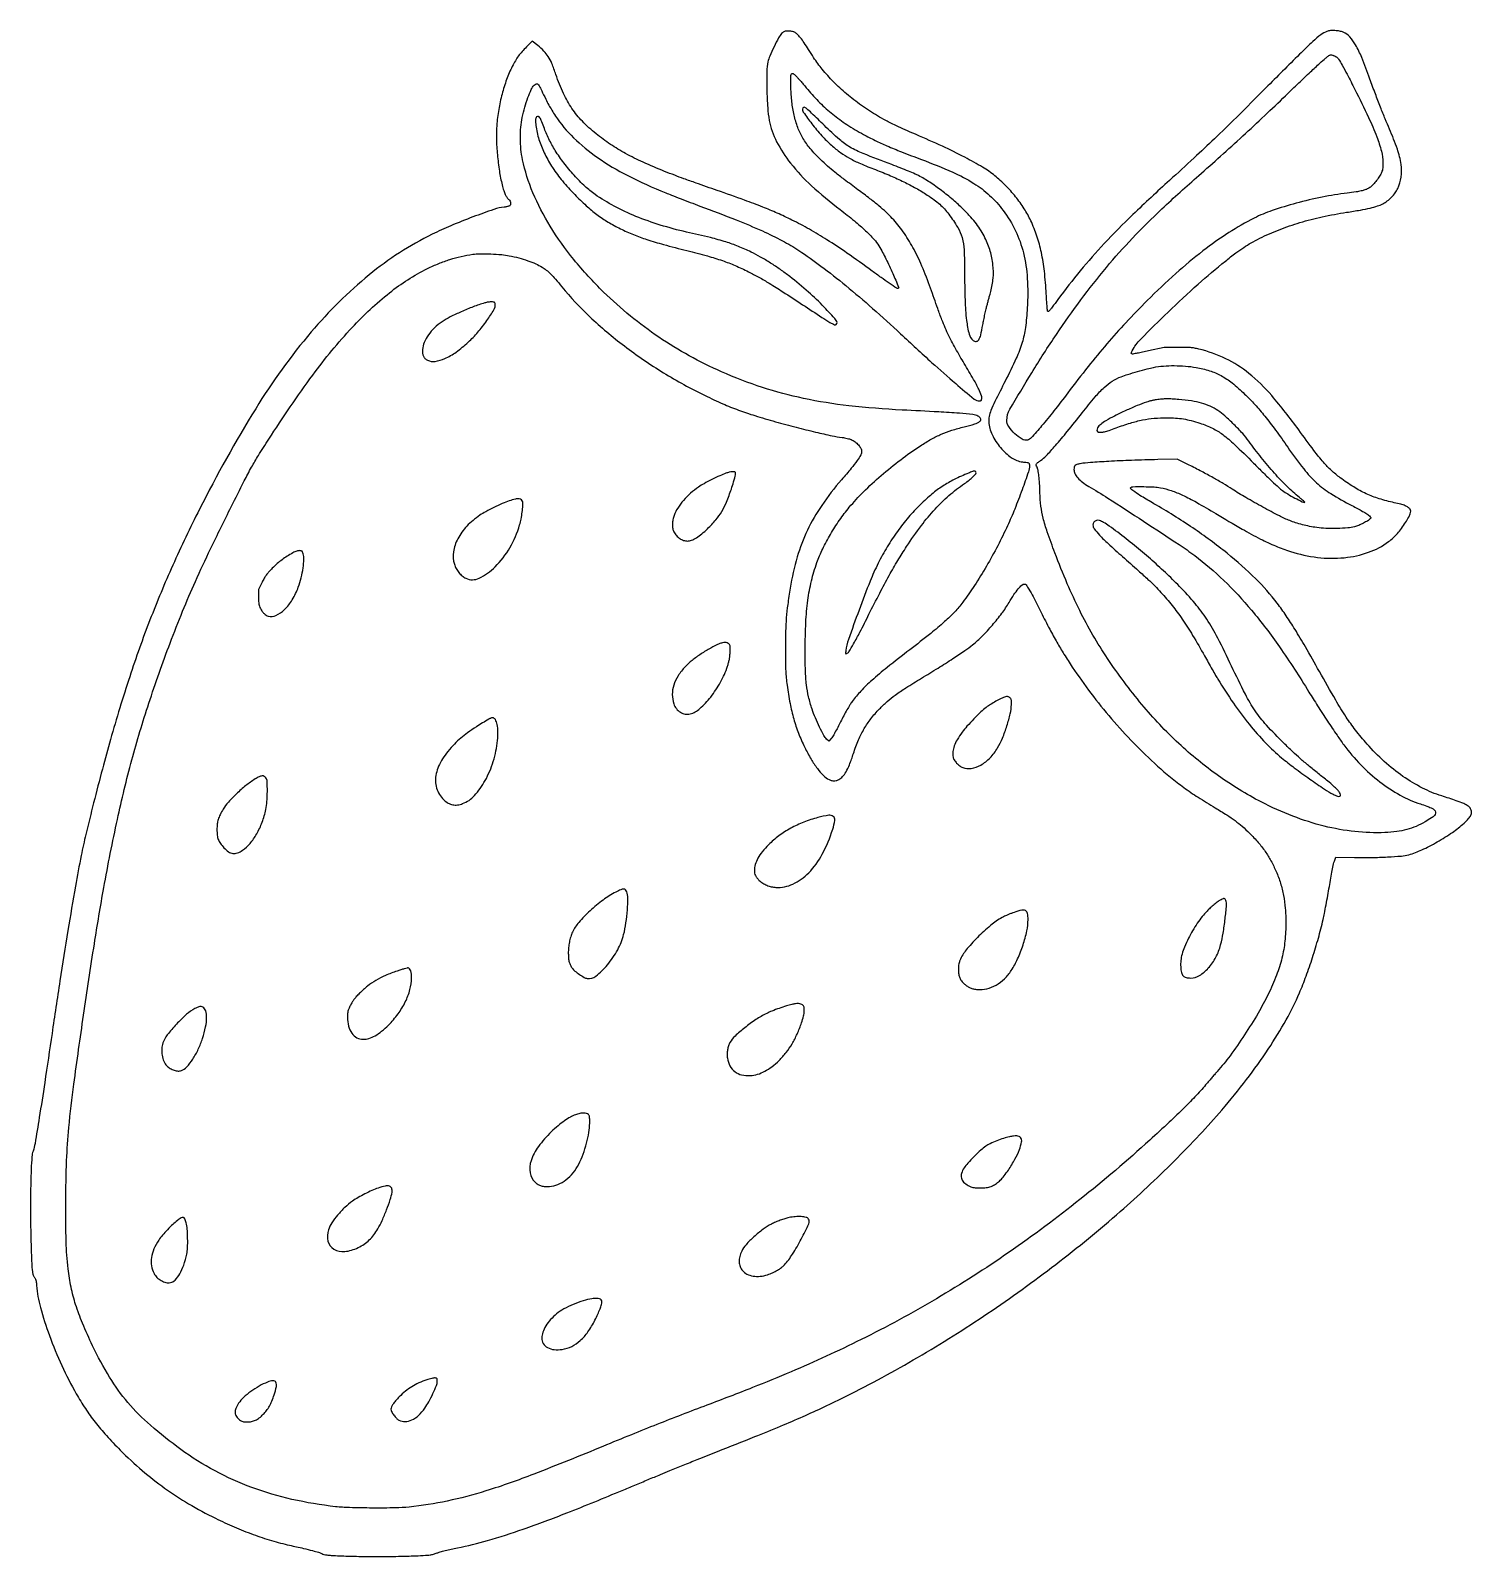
# Model space of a CAD drawing. Extents: x 0 to 1975, y 0 to 2092.
import ezdxf

# ---------------------------------------------------------------- set-up
doc = ezdxf.new("R2010")
doc.units = 0

msp = doc.modelspace()

# ---------------------------------------------------------------- linework, layer by layer
for points in [[(1776.69799, 2090.616804, 0.074308), (1768.347446, 2085.99977, 0.02349), (1757.424629, 2076.792449, 0.009174), (1739.043994, 2059.12199, 0.00079), (1693, 2013.056704, -0.00159), (1652.537383, 1972.704737, -0.00394), (1622.566586, 1943.469888, -0.004491), (1594.544243, 1917.042913, -0.002738), (1561, 1886.312457, 0.007139), (1510.725437, 1839.434559, 0.013247), (1471.515569, 1799.765479, 0.015346), (1438.639029, 1762.46143, 0.015223), (1408.020834, 1723.112812, -0.002058), (1400.165209, 1712.449484, -0.021152), (1396.718577, 1708.199044, -0.0832), (1394.881541, 1706.71005, -0.482412), (1393.884286, 1707.112812, -0.050109), (1393.561734, 1708.809483, -0.002082), (1393.045908, 1714.967514, -0.00359), (1392.516744, 1722.281202, -0.00254), (1392.023285, 1730.5, 0.013632), (1389.431501, 1761.977906, 0.024592), (1385.34512, 1787.528935, 0.028495), (1379.318889, 1809.757899, 0.029226), (1370.845079, 1830.964636, 0.032611), (1361.752597, 1847.459844, 0.026331), (1349.969301, 1863.908505, 0.025918), (1336.286857, 1879.318048, 0.028573), (1321.5, 1892.704713, 0.035541), (1304.879451, 1904.260781, 0.013714), (1280.343359, 1917.955578, 0.011948), (1249.719329, 1933.042794, 0.007749), (1213.64384, 1949.082494, -0.003846), (1201.668824, 1954.295198, -0.003637), (1189.550049, 1959.78764, -0.003614), (1178.892971, 1964.805155, -0.012704), (1172.14384, 1968.256126, -0.020081), (1149.61578, 1981.705861, -0.020225), (1128.294801, 1996.889402, -0.020899), (1109.003124, 2013.173705, -0.026009), (1092.569185, 2029.92174, -0.008668), (1085.099434, 2038.672441, -0.013933), (1079.075072, 2046.412505, -0.013055), (1073.225649, 2054.827948, -0.006526), (1066.247994, 2065.755898, 0.01083), (1060.318327, 2074.868674, 0.020967), (1055.124513, 2081.837923, 0.025678), (1050.61651, 2086.837669, 0.077273), (1046.919618, 2089.541567, 0.056433), (1045.447829, 2090.103132, 0.02047), (1043.258818, 2090.571585, 0.019994), (1040.799859, 2090.892826, 0.022484), (1038.417737, 2091, 0.01726), (1035.037646, 2090.883283, 0.076407), (1033.101659, 2090.447204, 0.08556), (1031.494711, 2089.473494, 0.024801), (1029.396146, 2087.45856, 0.065565), (1025.301579, 2081.785668, 0.010182), (1018.969781, 2069.439781, 0.011344), (1013.137853, 2056.751599, 0.045678), (1010.483036, 2048.655289, 0.05338), (1008.935249, 2035.69964, 0.009247), (1009.089659, 2010.988116, 0.010512), (1010.243608, 1985.790939, 0.030594), (1012.46625, 1968.515488, 0.072079), (1022.54367, 1939.383107, 0.048581), (1041.68014, 1909.790732, 0.039681), (1070.359173, 1879.032813, 0.022421), (1109.5, 1846.317998, -0.00912), (1129.038937, 1830.850582, -0.016242), (1144.453523, 1817.321925, -0.019413), (1155.914903, 1805.716717, -0.05315), (1162.733937, 1796.445128, -0.015981), (1172.339691, 1778.692741, -0.012506), (1181.651833, 1758.861705, -0.00505), (1189.727359, 1739.967152, -0.534866), (1188.414518, 1738, -0.150689), (1187.13544, 1738.394443, -0.000903), (1176.884847, 1745.408181, -0.003823), (1165.648603, 1753.25329, -0.002941), (1153.5, 1761.982212, 0.004886), (1118.702727, 1786.779801, 0.010616), (1091.40696, 1804.982754, 0.013119), (1067.484908, 1819.344516, 0.014279), (1043.5, 1832.0114, 0.00968), (1023.421579, 1841.414271, 0.010588), (1003.580778, 1849.743024, 0.00766), (978.684665, 1859.140903, 0.002381), (941, 1872.50805, -0.000549), (912.058183, 1882.654784, -0.002602), (895.517455, 1888.571104, -0.004071), (882.802822, 1893.311213, -0.003171), (869.057754, 1898.663487, -0.011325), (839.422432, 1911.204426, -0.019811), (815.57571, 1923.096298, -0.022383), (794.886604, 1935.694693, -0.021155), (775, 1950.31736, -0.031321), (756.300953, 1967.355397, -0.043504), (742.017831, 1984.936356, -0.041299), (730.478648, 2005.432517, -0.024704), (720.07976, 2031.406645, 0.013404), (714.389181, 2046.60698, 0.043825), (709.506345, 2056.157435, 0.054814), (703.665607, 2063.533769, 0.030975), (695.153665, 2071.145332), (687.625745, 2077.08102), (679.726183, 2069.29051, 0.016157), (673.58101, 2062.825467, 0.024849), (668.739538, 2056.814386, 0.024835), (664.516398, 2050.350098, 0.016114), (660.260334, 2042.5, 0.028559), (652.524182, 2024.577347, 0.023318), (646.275638, 2004.64274, 0.022447), (641.69298, 1983.375803, 0.021439), (638.950179, 1961.455535, 0.027909), (638.484431, 1943.409922, 0.015443), (639.826035, 1921.401428, 0.015352), (642.571685, 1899.094518, 0.023613), (646.442882, 1880.035339, 0.012493), (648.549265, 1872.500401, 0.0311), (650.562946, 1867.146621, 0.042058), (652.759755, 1863.182127, 0.057505), (655.402682, 1860.075686, -0.085182), (657.170317, 1857.749911, -0.096558), (657.963564, 1855.066344, -0.11829), (657.627566, 1852.692277, -0.182213), (656.25, 1851.173101, -0.053525), (655.251407, 1850.789425, -0.012343), (653.495472, 1850.368653, -0.012613), (651.43785, 1849.982984, -0.012023), (649.33033, 1849.694546, 0.054383), (634.967231, 1846.473175, 0.007665), (606.368756, 1836.207986, 0.009421), (575.959667, 1824.104864, 0.01502), (550.5, 1812.500312, 0.057588), (464.174737, 1756.832555, 0.045224), (384.813467, 1678.607261, 0.037621), (308.581263, 1573.394095, 0.021114), (231.524074, 1435.5, 0.01146), (194.95514, 1358.710116, 0.013225), (163.74789, 1283.87289, 0.012921), (135.953968, 1205.99212, 0.010054), (109.650719, 1120, 0.004344), (98.514145, 1079.452764, 0.002958), (86.521524, 1033.151409, 0.002867), (75.845568, 989.861735, 0.00933), (69.472603, 961.010332, 0.006676), (61.551395, 918.77309, 0.002386), (51.344989, 858.32283, 0.002268), (40.289539, 788.913733, 0.002048), (29.470825, 717, -0.00097), (19.484566, 649.633345, -0.002589), (12.019412, 601.632062, -0.001955), (6.188476, 566.258739, -0.040029), (3.541192, 555.772893, 0.062896), (1.970434, 548.090557, 0.007771), (0.934374, 530.991225, 0.007708), (0.256211, 508.055502, 0.003491), (0.040948, 478, 0.003589), (0.227641, 451.317374, 0.003707), (0.79746, 424.926285, 0.003338), (1.61046, 402.148439, 0.019808), (2.585823, 390.275075, 0.025746), (3.002024, 387.894083, 0.033787), (3.637406, 385.780946, 0.03791), (4.463576, 384.004968, 0.059121), (5.455539, 382.642475, -0.067848), (6.613495, 380.992453, -0.055752), (7.382511, 378.980236, -0.035023), (7.918065, 376.096772, -0.009227), (8.364284, 371.422243, 0.047827), (13.57445, 341.482568, 0.020874), (25.875716, 303.030026, 0.019963), (42.85466, 261.874352, 0.021137), (62.771556, 223, 0.017435), (75.164379, 202.814182, 0.01936), (88.531924, 184.254476, 0.018154), (104.044373, 165.807643, 0.012341), (122.947369, 145.926731, 0.018954), (153.114453, 117.93441, 0.022195), (183.817487, 93.822138, 0.022045), (216.720873, 72.392936, 0.018238), (253.5, 52.456846, 0.01347), (279.220763, 40.557638, 0.014326), (305.02733, 30.318379, 0.014833), (330.445729, 21.911804, 0.017418), (355, 15.513574, -0.0019), (374.183245, 11.145746, -0.006649), (386.499406, 8.119106, -0.008915), (394.797658, 5.803743, -0.047676), (399.148306, 4.039716, 0.05915), (402.14161, 2.905078, 0.030496), (406.086182, 2.174285, 0.016035), (412.238346, 1.618176, 0.00284), (423.800405, 1.011769, 0.007735), (446.6107, 0.298704, 0.003958), (475.244351, 0.073505, 0.003958), (504.098802, 0.303433, 0.007184), (527.683975, 1.017149, 0.002478), (541.334282, 1.694417, 0.019175), (547.696161, 2.286991, 0.036539), (552.22097, 3.224335, 0.025112), (557.183975, 4.910578, -0.026878), (561.315955, 6.298218, -0.006425), (568.323108, 8.142788, -0.00651), (576.525342, 10.07654, -0.006002), (585, 11.851939, 0.022352), (626.49665, 21.97181, 0.012951), (675.396517, 37.625088, 0.010209), (735.180599, 59.863595, 0.004901), (810.997303, 90.704537, -0.000348), (827.98696, 97.796618, -0.000275), (846.38369, 105.449181, -0.000278), (863.475157, 112.53666, -0.000689), (875.997303, 117.700987, -0.001252), (894.31382, 125.171941, -0.001049), (913.777698, 133.006597, -0.000589), (941.519785, 144.067903, -0.00011), (992.5, 164.312124, 0.003894), (1028.049817, 178.741417, 0.005929), (1058.672599, 191.877335, 0.00628), (1087.617444, 205.139317, 0.005257), (1118, 219.917452, 0.016758), (1215.768239, 272.91501, 0.015699), (1311.967396, 333.447749, 0.015558), (1405.055051, 400.48931, 0.015702), (1493.5, 472.99219, 0.008826), (1530.276118, 506.28474, 0.007912), (1567.240837, 542.070809, 0.008075), (1602.126882, 578.075119, 0.010713), (1632.612311, 612, 0.014449), (1666.606449, 653.889316, 0.016856), (1696.343383, 695.620312, 0.018203), (1720.852365, 735.68424, 0.027177), (1739.013391, 772.5, 0.013181), (1748.125808, 795.476624, 0.009967), (1756.953044, 821.140999, 0.009805), (1764.925645, 847.689877, 0.011246), (1771.467577, 873.349806, 0.007467), (1773.204164, 881.410173, 0.002577), (1775.479281, 893.106601, 0.00256), (1777.855031, 906.027312, 0.002968), (1779.98021, 918.349806, -0.003582), (1781.990506, 929.921345, -0.004543), (1784.020893, 940.578641, -0.0036), (1785.866996, 949.4778, -0.036811), (1786.926046, 953.088123), (1789.022566, 958.676245), (1814.299078, 958.205844, 0.008198), (1837.519967, 958.154486, 0.009294), (1859.77705, 958.884175, 0.008846), (1878.641924, 960.188902, 0.045929), (1888.905683, 962.04108, 0.041618), (1906.618168, 968.577359, 0.020631), (1927.902667, 979.603228, 0.020588), (1948.587539, 992.582771, 0.035029), (1964.564584, 1005.281952, 0.02239), (1970.837042, 1011.56683, 0.078812), (1973.968655, 1016.3224, 0.123875), (1974.735471, 1020.571497, 0.102683), (1973.494431, 1025.01077, 0.123522), (1970.288342, 1028.643837, 0.046268), (1964.313016, 1031.982117, 0.023438), (1953.980748, 1035.991326, 0.004037), (1934, 1042.506512, -0.041908), (1907.4594, 1053.443952, -0.033388), (1880.909408, 1069.409813, -0.0317), (1855.326559, 1089.742185, -0.028924), (1831.675861, 1113.74327, -0.014239), (1815.842681, 1132.859404, -0.020523), (1803.0446, 1150.702222, -0.014157), (1788.749248, 1173.86919, -0.003373), (1766.325805, 1213.232334, 0.002918), (1747.16758, 1246.934765, 0.007687), (1732.930001, 1270.788719, 0.010299), (1720.799502, 1289.544983, 0.012508), (1708.641505, 1306.586124, 0.037937), (1679.088427, 1340.244195, 0.023708), (1639.875741, 1375.125314, 0.021547), (1592.870963, 1409.868152, 0.017405), (1539.638947, 1443.139464, -0.003753), (1522.602739, 1453.151403, -0.018439), (1513.246412, 1459.22397, -0.028139), (1508.046514, 1463.333739, -0.432098), (1507.985051, 1465.384225, -0.196603), (1510.618963, 1466.48782, -0.003826), (1525.596705, 1466.500793, -0.009254), (1539.871138, 1466.13965, -0.037541), (1548.5, 1465.109262, -0.034142), (1563.357773, 1461.122511, -0.02683), (1578.819925, 1454.873872, -0.019113), (1597.810165, 1445.08544, -0.006593), (1624.5, 1429.542779, 0.004488), (1660.401423, 1408.432906, 0.013106), (1685.668327, 1394.748719, 0.018187), (1706.298556, 1385.192729, 0.021237), (1726.541519, 1377.689899, 0.048293), (1763.83258, 1369.508755, 0.054813), (1800.415885, 1369.145157, 0.059165), (1833.636463, 1376.496194, 0.077602), (1861.003701, 1391.123721, 0.024015), (1867.424133, 1396.463576, 0.025104), (1873.203675, 1402.319823, 0.023067), (1878.765784, 1409.163194, 0.01521), (1884.542248, 1417.5, 0.013683), (1888.789779, 1424.456693, 0.04949), (1890.912026, 1429.184973, 0.085461), (1891.450273, 1432.68744, 0.141436), (1890.575474, 1435.525156, 0.098861), (1888.00795, 1438.135541, 0.050859), (1883.956499, 1440.32244, 0.03402), (1877.942986, 1442.350817, 0.011555), (1868.964174, 1444.49292, -0.02333), (1848.377066, 1449.919707, -0.031909), (1830.493752, 1456.818707, -0.031163), (1813.316119, 1466.075891, -0.020803), (1794.845768, 1478.663234, -0.02685), (1782.779144, 1488.69311, -0.027507), (1771.959414, 1499.882021, -0.017212), (1758.915743, 1516.038212, -0.003903), (1737.958326, 1544.36436, 0.018939), (1701.04183, 1591.244704, 0.046521), (1669.677478, 1621.834667, 0.058615), (1638.028848, 1641.801725, 0.050512), (1601, 1655.100318, 0.016063), (1595.085729, 1656.371626, 0.024481), (1589.879629, 1657.055746, 0.016909), (1583.407666, 1657.365938, 0.003912), (1572.5, 1657.434145), (1553.5, 1657.40429), (1532.263095, 1652.590131, -0.003938), (1524.012599, 1650.788042, -0.00598), (1516.811134, 1649.364116, -0.00251), (1510.65328, 1648.254833, -0.135729), (1509.482709, 1648.368262, -0.11258), (1508.757423, 1648.854535, -0.214281), (1508.531808, 1649.505181, -0.085771), (1508.812607, 1650.562779, -0.010276), (1509.870748, 1652.746645, -0.077162), (1521.445593, 1668.764009, -0.006108), (1558.874871, 1705.702632, -0.009075), (1600.171624, 1744.05398, -0.013842), (1637.5, 1775.661719, -0.006209), (1651.874942, 1786.87595, -0.015808), (1662.651056, 1794.544287, -0.018852), (1672.708964, 1800.699218, -0.013077), (1684.5, 1806.917526, -0.021932), (1711.252388, 1818.71391, -0.020274), (1739.639146, 1828.465669, -0.019169), (1770.255976, 1836.349539, -0.015391), (1803.710326, 1842.537948, 0.005645), (1822.501552, 1845.63648, 0.014194), (1836.094442, 1848.435749, 0.019181), (1846.120502, 1851.208822, 0.045405), (1853.253043, 1854.215554, 0.042549), (1859.368588, 1858.176442, 0.033623), (1865.260198, 1863.41727, 0.034099), (1870.291528, 1869.289868, 0.049274), (1873.813971, 1875.142813, 0.079864), (1878.374429, 1890.772355, 0.065797), (1878.254585, 1908.161004, 0.04881), (1873.191623, 1929.229322, 0.020287), (1862.490209, 1956.5, -0.00616), (1856.521844, 1970.530413, -0.004201), (1850.068458, 1986.618529, -0.003746), (1843.100922, 2004.820458, -0.002679), (1835.568219, 2025.282641, 0.008669), (1824.346478, 2054.674976, 0.034003), (1815.906728, 2072.145298, 0.057399), (1808.009143, 2082.916253, 0.101874), (1799.089391, 2089.289466, 0.057571), (1794.046941, 2090.86218, 0.032038), (1787.650514, 2091.654648, 0.032074), (1781.356075, 2091.623696, 0.072044)], [(1789.604951, 2055.523191, -0.105944), (1792.627472, 2052.465762, -0.012789), (1797.547822, 2044.312583, -0.010168), (1804.398304, 2031.685013, -0.002604), (1814.956355, 2010.978297, -0.006193), (1833.647453, 1972.66996, -0.018978), (1844.991033, 1946.106353, -0.027899), (1851.346278, 1926.256769, -0.061525), (1853.425162, 1910.5, -0.01059), (1853.356976, 1905.212934, -0.039479), (1852.982107, 1901.909401, -0.045458), (1852.120677, 1898.944545, -0.017419), (1850.413519, 1895, -0.040977), (1847.087885, 1889.260981, -0.026963), (1842.399478, 1883.232686, -0.027011), (1837.372706, 1878.037655, -0.069136), (1833.09118, 1875.046516, -0.036791), (1828.686131, 1873.193455, -0.028815), (1823.683059, 1871.824787, -0.017403), (1816.580241, 1870.571776, -0.00399), (1804.5, 1868.969941, 0.018786), (1770.087733, 1863.366412, 0.016079), (1734.339145, 1854.953062, 0.016598), (1701.642414, 1844.964374, 0.034207), (1677, 1834.601721, 0.026774), (1642.214471, 1814.685227, 0.020859), (1606.627849, 1789.534587, 0.018756), (1569.596596, 1758.692895, 0.013384), (1530.43708, 1721.568234, 0.008245), (1501.089639, 1691.230678, 0.010439), (1475.033754, 1662.199699, 0.01006), (1449.458424, 1631.240086, 0.006815), (1421.523608, 1595, -0.005985), (1402.495431, 1570.229632, -0.009752), (1385.694894, 1549.728341, -0.005951), (1371.456718, 1533.426074, -0.149876), (1366.440576, 1530.395729, -0.199321), (1358.789321, 1531.533182, -0.054694), (1348.888828, 1539.064996, -0.054574), (1340.616429, 1548.843986, -0.149369), (1338, 1557.406875, -0.133274), (1342.108588, 1572.547152, -0.0052), (1372.089127, 1622.519937, -0.009984), (1405.961168, 1675.278934, -0.012695), (1439.395302, 1722.5, -0.013312), (1474.584963, 1767.090035, -0.015989), (1510.085577, 1807.023053, -0.01467), (1550.533563, 1847.259519, -0.008675), (1601, 1892.979158, 0.003246), (1630.937827, 1919.514937, 0.002987), (1661.374038, 1947.17753, 0.002997), (1691.360339, 1975.093812, 0.003338), (1719.946385, 2002.390725, -0.001599), (1738.316393, 2020.054863, -0.002518), (1754.211082, 2035.088868, -0.002667), (1767.074136, 2047.005112, -0.01195), (1774.807877, 2053.760452, -0.008189), (1778.521518, 2056.749411, -0.05901), (1780.484672, 2057.935374, -0.111796), (1782.114365, 2058.270631, -0.064971), (1784.098923, 2057.971629, -0.020892), (1785.475709, 2057.513731, -0.013893), (1787.014236, 2056.880163, -0.013998), (1788.475643, 2056.180669, -0.026413)], [(1050.635053, 2027.75, -0.007771), (1053.16057, 2024.972651, -0.002328), (1056.922359, 2020.664062, -0.002333), (1061.100259, 2015.787868, -0.002526), (1065.122454, 2011, 0.023034), (1081.781987, 1992.744288, 0.026426), (1099.337695, 1976.964237, 0.025725), (1118.875202, 1962.781759, 0.019859), (1141.5, 1949.319416, 0.011304), (1157.373211, 1941.167605, 0.011016), (1173.734373, 1933.668053, 0.008615), (1193.625465, 1925.479259, 0.00349), (1221, 1914.97724, -0.013422), (1263.788346, 1897.579258, -0.03609), (1292.831625, 1882.267288, -0.047562), (1314.427811, 1865.768491, -0.044734), (1333.010065, 1845.168794, -0.050252), (1349.823687, 1817.38019, -0.050495), (1360.723191, 1786.840407, -0.045538), (1366.019444, 1752.006012, -0.029631), (1366.044995, 1711.278223, -0.019203), (1363.442174, 1684.534412, -0.039529), (1358.970122, 1664.000329, -0.033605), (1350.83493, 1642.429247, -0.010478), (1335.815001, 1611.2386, 0.002089), (1321.767057, 1583.276402, 0.019049), (1316.168888, 1570.850367, 0.045285), (1313.735208, 1562.83223, 0.067735), (1313.23179, 1555.538834, 0.095632), (1317.895664, 1537.79514, 0.062773), (1329.386519, 1519.989471, 0.064539), (1344.40381, 1506.182896, 0.126089), (1359.5, 1500.437361, -0.006028), (1365.733947, 1499.654862, -0.091382), (1367.794991, 1498.973721, -0.215105), (1368.718103, 1497.748272, -0.055673), (1368.997697, 1495.230948, -0.082498), (1367.573222, 1486.688952, -0.004964), (1358.866079, 1462.057985, -0.008156), (1348.822062, 1435.854359, -0.011463), (1338.949709, 1412.842874, -0.013634), (1325.594438, 1385.576511, -0.011658), (1310.088044, 1357.59539, -0.011864), (1293.678013, 1331.014208, -0.016333), (1277.611042, 1308, -0.028697), (1266.527688, 1294.828327, -0.020794), (1252.790928, 1281.446101, -0.014585), (1233.729536, 1265.339516, -0.004895), (1205, 1242.921735, 0.005086), (1173.874817, 1218.615548, 0.014787), (1153.050905, 1200.97803, 0.020912), (1138.007312, 1186.269678, 0.029218), (1125.943217, 1171.842427, 0.022522), (1122.921225, 1167.357891, 0.007474), (1118.891225, 1160.526671, 0.007189), (1114.500286, 1152.558638, 0.006652), (1110.22234, 1144.26022, -0.005072), (1106.26839, 1136.530385, -0.006301), (1102.428328, 1129.426486, -0.005214), (1099.073387, 1123.547817, -0.046624), (1097.342182, 1121.134119), (1094.184364, 1117.5), (1090.989081, 1120.5, -0.080352), (1087.225764, 1125.383679, -0.011288), (1081.402147, 1136.746333, -0.013641), (1075.612291, 1149.581589, -0.018425), (1071.131148, 1161.5, -0.022933), (1066.280279, 1178.56642, -0.028759), (1063.439744, 1194.767012, -0.021912), (1062.024395, 1214.321989, -0.007322), (1061.628855, 1243, -0.011851), (1062.546394, 1280.360878, -0.021553), (1065.331907, 1310.767126, -0.025208), (1070.281377, 1337.235553, -0.027154), (1077.78128, 1362.408504, -0.02675), (1085.648697, 1381.155431, -0.019644), (1096.262146, 1401.048249, -0.019254), (1108.708862, 1420.557032, -0.02202), (1122.107108, 1438.165741, -0.024483), (1141.523445, 1459.284598, -0.016071), (1165.786496, 1481.71994, -0.015605), (1192.526984, 1503.473948, -0.017695), (1219.5, 1522.581466, -0.017561), (1234.390031, 1531.625462, -0.025988), (1248.084077, 1538.388858, -0.025751), (1262.500505, 1543.73794, -0.016813), (1279.602017, 1548.47428, 0.016315), (1294.084404, 1552.469722, 0.091735), (1301.15855, 1556.195608, 0.351258), (1301.990017, 1559.787517, 0.171068), (1298.438404, 1563.327982, 0.084408), (1291.486099, 1565.301237, 0.007374), (1273.155627, 1567.018144, 0.00607), (1244.627907, 1568.918181, 0.001263), (1194.5, 1571.519089, -0.015439), (1121.455093, 1577.389075, -0.024448), (1059.472105, 1587.388767, -0.026766), (1003.06855, 1602.535756, -0.024787), (947.104521, 1623.948999, -0.022012), (902.836437, 1645.82744, -0.022855), (861.232053, 1671.262957, -0.022862), (822.134785, 1700.381809, -0.022056), (785.368991, 1733.282241, -0.027565), (744.596203, 1777.792151, -0.034324), (712.105501, 1823.508885, -0.037352), (688.501689, 1869.454114, -0.048353), (674.357701, 1914.652639, -0.027587), (672.197536, 1928.803373, -0.021921), (671.386475, 1944.241571, -0.022245), (671.928222, 1959.354937, -0.032708), (673.857195, 1972.5, -0.0167), (677.388398, 1986.653905, -0.019397), (681.709681, 1999.840178, -0.019961), (686.23887, 2010.691951, -0.076902), (690.284624, 2016.75, -0.093413), (692.864367, 2018.679573, -0.278944), (694.971701, 2018.493347, -0.112513), (697.146792, 2015.985765, -0.012857), (700.523676, 2009.25, 0.004273), (706.037117, 1997.764524, 0.011098), (710.260383, 1989.618425, 0.013126), (714.403179, 1982.49463, 0.008601), (719.529645, 1974.5, 0.053273), (744.231749, 1944.803188, 0.040439), (776.928967, 1917.83468, 0.034635), (818.602293, 1892.877044, 0.02151), (870.505726, 1869.239584, 0.003427), (878.376663, 1866.118819, 0.001008), (890.495432, 1861.43778, 0.001012), (904.148922, 1856.227214, 0.001087), (917.5, 1851.196173, -0.004635), (967.129908, 1832.091127, -0.011511), (1002.987198, 1816.941212, -0.015461), (1030.437427, 1803.555833, -0.024383), (1053, 1790.233597, -0.016002), (1083.277179, 1768.88561, -0.010032), (1117.352249, 1742.099857, -0.009142), (1154.090827, 1710.869041, -0.007337), (1192.5, 1675.973806, 0.003492), (1235.339807, 1636.447656, 0.008297), (1267.886651, 1607.808902, 0.005009), (1293.343613, 1586.583444, 0.172939), (1300.589441, 1584, 0.069585), (1301.561002, 1584.135871, 0.078934), (1302.413188, 1584.532321, 0.082429), (1303.072334, 1585.155632, 0.085587), (1303.484395, 1585.950834, 0.16313), (1303.403422, 1590.986228, 0.02788), (1299.664087, 1599.949374, 0.018425), (1292.53483, 1613.385528, 0.004265), (1279.521783, 1635.432922, -0.004824), (1273.702925, 1645.316767, -0.003878), (1267.630082, 1656.055253, -0.00392), (1262.172674, 1666.066746, -0.009997), (1258.419304, 1673.432922, -0.010819), (1253.524501, 1684.116464, -0.010267), (1249.006172, 1695.188667, -0.006048), (1243.27796, 1710.649257, -0.00121), (1233.461478, 1738.372795, 0.016016), (1221.603357, 1768.953006, 0.024624), (1209.226559, 1794.497342, 0.028006), (1195.859341, 1815.988724, 0.034715), (1181.016329, 1834.275436, 0.01758), (1172.57504, 1842.700107, 0.013432), (1162.78491, 1851.328272, 0.01062), (1150.455098, 1861.183083, 0.004882), (1134, 1873.519011, -0.002848), (1115.097857, 1887.569694, -0.008593), (1102.435203, 1897.440052, -0.011662), (1092.456859, 1905.889401, -0.01102), (1082.689244, 1914.952032, -0.024605), (1068.6126, 1930.014457, -0.041562), (1058.587888, 1944.077101, -0.044783), (1051.525832, 1958.819769, -0.034794), (1046.477798, 1975.881633, -0.025622), (1043.445634, 1993.883643, -0.021703), (1042.052875, 2013.130614, -0.013482), (1042.020763, 2030.260185, -0.406884), (1044.830192, 2033, -0.178068), (1045.363931, 2032.803691, -0.007591), (1046.898244, 2031.457813, -0.012209), (1048.684069, 2029.76161, -0.008308)], [(692.882637, 1972.331282, 0.110474), (692.143457, 1967.738737, 0.020966), (693.015283, 1959.254481, 0.022172), (694.869615, 1949.542497, 0.02238), (697.572251, 1940.063642, 0.035331), (705.116591, 1921.872657, 0.029641), (715.549587, 1903.778734, 0.027069), (729.046176, 1885.515555, 0.020045), (745.805884, 1866.811865, 0.016036), (761.496428, 1851.657824, 0.023665), (776.277222, 1839.493104, 0.024979), (791.500753, 1829.270428, 0.021238), (808.5, 1820.007342, 0.017668), (826.227042, 1812.066953, 0.017117), (844.656798, 1805.306862, 0.013064), (867.455321, 1798.473494, 0.004974), (899.561436, 1790.099701, -0.006336), (927.57587, 1782.711557, -0.015005), (948.181138, 1776.325525, -0.018203), (965.792109, 1769.556705, -0.01514), (984, 1761.126189, -0.011517), (997.918268, 1753.757095, -0.009398), (1012.471566, 1745.254292, -0.006545), (1030.917926, 1733.672762, -0.00207), (1058.156386, 1715.909603, 0.000984), (1084.643869, 1698.554096, 0.010411), (1095.609125, 1691.721256, 0.018022), (1101.881231, 1688.29156, 0.322041), (1104.027033, 1688.635098, 0.393751), (1104.252762, 1694.461419, 0.013922), (1087.731122, 1712.579883, 0.020251), (1066.052838, 1733.313322, 0.014948), (1040.5, 1754.520665, 0.012762), (1027.72171, 1763.981449, 0.011844), (1014.159853, 1773.0247, 0.012088), (1000.516843, 1781.207226, 0.015257), (987.5, 1788.076125, 0.017636), (970.067602, 1795.856267, 0.021018), (953.110106, 1801.90205, 0.015219), (931.797662, 1807.800689, 0.004562), (899, 1815.495661, -0.019399), (862.993123, 1825.078894, -0.022857), (829.794132, 1836.995388, -0.024361), (799.852274, 1851.056154, -0.030349), (773.626935, 1867.078321, -0.036172), (760.041622, 1878.096166, -0.020368), (745.158654, 1893.251391, -0.019888), (730.906096, 1910.316356, -0.024943), (719.162914, 1927.255378, -0.013053), (714.562425, 1935.103381, -0.013322), (710.410485, 1943.128142, -0.013462), (706.732911, 1951.277756, -0.014046), (703.55432, 1959.5, 0.014958), (700.016276, 1968.602645, 0.073417), (697.154301, 1973.300134, 0.288183), (694.85214, 1974.052498, 0.240973)], [(1058.39883, 1985.596952, 0.248061), (1059.09187, 1979.844405, 0.012278), (1070.711263, 1963.933451, 0.020036), (1084.337049, 1947.603822, 0.029243), (1097.695024, 1934.471487, 0.022672), (1110.223881, 1924.482603, 0.030299), (1122.486927, 1916.671468, 0.025189), (1137.253123, 1909.425139, 0.010252), (1158, 1901.009842, -0.009486), (1178.707289, 1892.647549, -0.013108), (1196.93173, 1884.311673, -0.0142), (1213.450193, 1875.636179, -0.015399), (1229, 1866.255926, -0.014749), (1238.425952, 1859.764441, -0.02388), (1245.990876, 1853.64277, -0.026147), (1252.430646, 1847.267429, -0.023486), (1258.41805, 1840.03034, -0.024805), (1270.681968, 1821.895546, -0.069016), (1276.75818, 1807.807832, -0.055755), (1279.442397, 1790.960509, -0.012132), (1280.100646, 1761.5, 0.008236), (1280.674578, 1722.050141, 0.022918), (1282.801439, 1694.428184, 0.029459), (1286.281725, 1675.472378, 0.16749), (1291.754725, 1666.978293, 0.176523), (1296.010714, 1665.581726, 0.249712), (1299.400564, 1667.530694, 0.082832), (1302.186028, 1674.225004, 0.013079), (1305.066892, 1688.230898, -0.005137), (1306.397592, 1695.264691, -0.003896), (1307.996323, 1702.952201, -0.003939), (1309.609854, 1710.14371, -0.009161), (1310.95992, 1715.5, -0.000101), (1312.254008, 1720.26035, -0.000077), (1313.672744, 1725.471875, -0.000078), (1315.003809, 1730.355373, -0.000184), (1315.999251, 1734, 0.045727), (1319.25712, 1752.361722, 0.048161), (1319.036489, 1770.68687, 0.046827), (1315.272275, 1789.079333, 0.03914), (1307.993405, 1807.642016, 0.024861), (1302.662248, 1817.362489, 0.024471), (1296.366537, 1826.559133, 0.021742), (1288.530794, 1836.001052, 0.013186), (1278.500948, 1846.5, 0.018339), (1264.336076, 1859.569502, 0.015654), (1248.500622, 1872.302382, 0.015935), (1232.287567, 1883.731975, 0.022003), (1217, 1892.858101, 0.022838), (1212.45904, 1895.043342, 0.003431), (1203.127651, 1898.944543, 0.003847), (1192.033734, 1903.39404, 0.003313), (1180.306897, 1907.903547, -0.004956), (1141.097024, 1923.129651, -0.036414), (1123.030621, 1931.926093, -0.0492), (1108.65264, 1942.282659, -0.013191), (1088, 1961.481219, 0.001616), (1070.517179, 1978.504272, 0.021305), (1063.772016, 1984.495086, 0.085413), (1060.281637, 1986.462247, 0.407318)], [(656.126608, 1783.099142, -0.016057), (669.173758, 1780.02953, -0.017988), (681.50554, 1776.226322, -0.019402), (692.411273, 1771.947091, -0.033136), (701.089827, 1767.440282, -0.035277), (706.81638, 1763.388721, -0.024462), (712.700331, 1758.067876, -0.018459), (719.479342, 1750.78795, -0.007684), (728.104666, 1740.495528, 0.034149), (766.507326, 1699.306608, 0.025696), (813.859063, 1659.363069, 0.02467), (867.406858, 1622.727014, 0.024482), (924.436692, 1591.44242, 0.009393), (948.75178, 1580.173054, 0.014778), (970.075905, 1571.515657, 0.014043), (992.642607, 1563.835882, 0.007486), (1020.942783, 1555.545736, 0.004215), (1049.275375, 1547.96123, 0.005112), (1075.968856, 1541.346504, 0.00514), (1098.575619, 1536.234031, 0.021851), (1112.235795, 1533.911203, -0.01338), (1115.694113, 1533.383231, -0.011902), (1119.257824, 1532.653185, -0.012036), (1122.431893, 1531.842933, -0.035632), (1124.546792, 1531.082326, -0.054121), (1129.944192, 1527.958862, -0.051407), (1134.649069, 1523.701821, -0.055918), (1137.93551, 1519.106989, -0.127984), (1139, 1515.016416, -0.126249), (1137.709804, 1509.988141, -0.027845), (1132.955766, 1502.371779, -0.019336), (1124.848966, 1491.759828, -0.005578), (1111.515798, 1476, 0.027575), (1084.254305, 1440.743099, 0.040158), (1064.644655, 1406.714645, 0.040505), (1050.8414, 1370.214973, 0.028723), (1041.147884, 1327.5, 0.007422), (1037.720456, 1304.956373, 0.014392), (1035.769817, 1286.839105, 0.01376), (1034.815201, 1268.120571, 0.006181), (1034.542575, 1243.5, 0.002271), (1034.650481, 1224.998668, 0.00876), (1034.970947, 1213.512984, 0.01257), (1035.622134, 1204.298452, 0.009718), (1036.778586, 1194.29772, 0.014297), (1040.868746, 1169.450804, 0.02144), (1045.978089, 1148.074406, 0.023147), (1052.54653, 1128.501289, 0.021588), (1061.032596, 1109.147778, 0.018104), (1069.725947, 1092.951116, 0.029751), (1078.354919, 1080.015818, 0.035716), (1086.678444, 1070.509934, 0.08253), (1094.404498, 1065.046232, 0.034714), (1098.060439, 1063.579893, 0.078247), (1101.001677, 1063.117708, 0.078187), (1103.944046, 1063.581584, 0.034618), (1107.60398, 1065.050336, 0.095019), (1112.927642, 1069.016595, 0.056368), (1117.595482, 1075.440214, 0.036701), (1122.282925, 1085.334912, 0.011637), (1127.820887, 1100.707734, -0.019462), (1134.944728, 1119.552758, -0.031853), (1142.582015, 1134.813043, -0.033822), (1151.733277, 1148.324495, -0.025912), (1163.428345, 1161.800669, -0.021371), (1173.932638, 1171.814398, -0.021868), (1185.175754, 1180.814236, -0.016362), (1199.701516, 1190.721596, -0.005778), (1221.127646, 1203.98526, 0.003885), (1243.791128, 1217.896544, 0.005281), (1264.009456, 1230.82314, 0.005668), (1280.580594, 1241.936458, 0.019294), (1291, 1249.705006, 0.027336), (1304.214351, 1261.624175, 0.017572), (1318.24377, 1276.772014, 0.017564), (1331.188166, 1292.883723, 0.027107), (1341.088762, 1307.750971, -0.013187), (1347.795383, 1318.456138, -0.02724), (1353.694391, 1326.370761, -0.031642), (1358.687154, 1331.642397, -0.189547), (1362.139671, 1333, -0.241478), (1364.548208, 1331.764753, -0.023223), (1368.250923, 1326.070951, -0.013825), (1373.891027, 1315.807961, -0.001886), (1384.998424, 1294, 0.004287), (1396.828235, 1271.046887, 0.008575), (1406.643817, 1253.148056, 0.009556), (1416.33411, 1236.903797, 0.007033), (1427.661909, 1219.27151, 0.016138), (1453.178579, 1183.331115, 0.01528), (1481.411681, 1148.433353, 0.01515), (1511.981321, 1115.026099, 0.015177), (1544.5, 1083.552125, 0.013062), (1562.401243, 1068.084384, 0.014831), (1580.359394, 1054.238325, 0.013853), (1600.134253, 1040.725468, 0.009108), (1623.587128, 1026.232121, -0.007367), (1639.485419, 1016.483709, -0.01784), (1650.850132, 1008.701023, -0.021025), (1660.46988, 1000.950821, -0.0149), (1670.614218, 991.5, -0.01932), (1682.458833, 978.845269, -0.02651), (1692.025516, 966.536547, -0.027358), (1700.007883, 953.603927, -0.022815), (1707.071065, 939.081054, -0.026908), (1713.062848, 922.83028, -0.027831), (1717.196829, 906.210565, -0.026503), (1719.603932, 888.508587, -0.020324), (1720.414265, 869, -0.026978), (1719.06559, 843.612057, -0.033777), (1714.970691, 820.390306, -0.031838), (1707.546517, 796.867996, -0.0202), (1696.093181, 770.5, -0.020967), (1682.227866, 744.63603, -0.012338), (1663.628155, 714.883202, -0.012358), (1643.865203, 686.491459, -0.023926), (1626.462773, 665, 0.002423), (1623.355753, 661.483455, 0.001253), (1619.50443, 657.059375, 0.001246), (1615.568334, 652.492019, 0.001891), (1612.171465, 648.5, -0.012634), (1597.824932, 632.355851, -0.009355), (1581.191647, 615.218964, -0.007558), (1560.607388, 595.398962, -0.003736), (1533.904167, 570.824988, -0.015551), (1438.241729, 489.374648, -0.017355), (1341.05754, 417.089098, -0.017795), (1241.443506, 353.348156, -0.018324), (1138.5, 297.510658, -0.007069), (1090.380112, 274.490302, -0.00741), (1042.375362, 253.210401, -0.006696), (989.652616, 231.597256, -0.004112), (927, 207.48164, 0.00217), (892.165376, 194.228526, 0.002379), (858.502031, 181.069164, 0.00226), (823.479862, 167.002646, 0.001626), (784.5, 150.993653, -0.005545), (689.789762, 112.961176, -0.016783), (624.218364, 89.972301, -0.023526), (571.148653, 76.047841, -0.026396), (519, 67.804646, -0.021955), (500.074749, 66.666025, -0.005317), (468.719999, 66.491852, -0.005368), (437.321933, 66.988435, -0.021068), (418, 68.317578, -0.027956), (358.341508, 78.356354, -0.033025), (303.492974, 94.642184, -0.034178), (252.91004, 117.412605, -0.03437), (206, 146.824662, -0.021642), (164.480985, 179.854808, -0.037642), (133.526524, 211.129439, -0.039238), (108.467866, 245.746959, -0.026036), (85.115812, 288.894416, -0.011633), (71.277807, 319.819353, -0.022375), (61.89931, 345.29485, -0.02558), (55.652969, 369.076678, -0.022092), (51.49994, 394.563914, -0.023255), (48.892287, 431.307951, -0.007442), (48.373953, 486.068454, -0.007692), (49.554589, 542.817031, -0.014986), (52.548025, 588, -0.009603), (59.461395, 647.678045, -0.002592), (72.726005, 741.99621, -0.002749), (87.570561, 839.949112, -0.00556), (100.540621, 916.879942, -0.008719), (119.081932, 1010.468658, -0.012853), (138.890152, 1091.861605, -0.013377), (162.19478, 1169.621574, -0.010717), (191.295815, 1252.055298, -0.006911), (208.493269, 1295.793783, -0.008287), (225.923407, 1336.45019, -0.00707), (246.834554, 1381.365012, -0.003299), (275.136667, 1439, -0.001643), (292.939016, 1474.365238, -0.009167), (302.891003, 1493.114829, -0.012172), (312.289986, 1509.132595, -0.004366), (326.429398, 1531.5, -0.014822), (386.910629, 1619.509363, -0.029407), (440.815374, 1684.751224, -0.036855), (492.044333, 1732.264968, -0.053384), (544.043826, 1765.407913, -0.017965), (559.562446, 1772.42861, -0.020733), (574.828908, 1777.957499, -0.021195), (590.192273, 1782.104124, -0.020591), (606, 1784.981659, -0.033945), (615.791538, 1785.678241, -0.010174), (630.751084, 1785.421058, -0.010357), (645.799966, 1784.543449, -0.030007)], [(622.5, 1718.380424, 0.016489), (606.74217, 1712.995479, 0.013559), (590.295557, 1706.246919, 0.013917), (575.254844, 1699.086345, 0.028645), (564.00612, 1692.504069, 0.0447), (553.688298, 1684.227653, 0.047716), (545.252927, 1674.414631, 0.051908), (539.492314, 1664.139297, 0.086125), (537.181149, 1654.503947, 0.041212), (537.279788, 1649.25436, 0.086793), (538.380438, 1645.343178, 0.09837), (540.627688, 1642.347326, 0.064932), (544.188201, 1639.903987, 0.155147), (554.44045, 1638.208389, 0.068273), (567.800485, 1642.054041, 0.052346), (583.270297, 1650.936198, 0.030105), (599.919272, 1664.565409, 0.028912), (613.002169, 1678.144148, 0.023603), (625.403756, 1694.064274, 0.019412), (635.147462, 1709.074119, 0.164481), (636.808492, 1716.832184, 0.055736), (636.465235, 1718.3218, 0.175431), (635.826144, 1719.103814, 0.108505), (634.625095, 1719.504685, 0.015199), (632, 1719.703469, 0.029954), (629.917238, 1719.672837, 0.015947), (627.353125, 1719.398755, 0.015819), (624.742372, 1718.950565, 0.023671)], [(1597.5, 1629.934829, -0.035511), (1615.882474, 1625.489512, -0.048527), (1631.529581, 1618.777182, -0.043843), (1646.720564, 1608.609366, -0.022768), (1663.843685, 1593.5, -0.016148), (1677.885313, 1579.018313, -0.014252), (1691.580513, 1563.058328, -0.012216), (1706.156988, 1544.130347, -0.006882), (1722.957368, 1520.5, 0.014879), (1744.846643, 1490.731738, 0.042449), (1762.334827, 1471.908356, 0.04546), (1782.061531, 1457.022307, 0.019148), (1810.959191, 1440.580139, -0.004868), (1818.545342, 1436.54603, -0.005986), (1825.541765, 1432.628389, -0.00502), (1831.339107, 1429.212423, -0.042762), (1833.779891, 1427.440371, -0.008713), (1836.135444, 1425.328638, -0.119864), (1836.763302, 1424.378445, -0.231144), (1836.668269, 1423.509942, -0.042771), (1835.668221, 1422.191126, -0.075941), (1832.653408, 1419.728484, -0.016408), (1826.72949, 1416.488187, -0.01799), (1820.179103, 1413.470274, -0.030859), (1814.5, 1411.499248, -0.049666), (1805.364052, 1409.901751, -0.013158), (1790.553296, 1409.197077, -0.013958), (1775.050116, 1409.300723, -0.027287), (1762.748332, 1410.400466, -0.013366), (1752.8415, 1412.10565, -0.013259), (1743.013096, 1414.341686, -0.013788), (1733.764384, 1416.979083, -0.018878), (1725.612011, 1419.891493, -0.024276), (1711.450751, 1426.376043, -0.005977), (1688.86761, 1438.418928, -0.006446), (1665.449236, 1451.66474, -0.01211), (1646.938162, 1463.061535, 0.009683), (1634.653499, 1470.707356, 0.006955), (1620.652902, 1478.787699, 0.006341), (1605.013596, 1487.267669, 0.004902), (1587.765674, 1496.123975), (1571.5, 1504.275426), (1545, 1503.602353, 0.002721), (1508.9631, 1502.490773, 0.004139), (1477.673536, 1501.095679, 0.004232), (1452.501882, 1499.550705, 0.021326), (1438.5, 1497.970078, 0.032931), (1434.152452, 1496.993796, 0.117083), (1431.691364, 1495.585199, 0.144779), (1430.415155, 1493.40852, 0.060758), (1430, 1490.004651, 0.116386), (1431.318607, 1484.416575, 0.063848), (1435.25758, 1478.546068, 0.050975), (1441.606177, 1472.626616, 0.030472), (1450.203879, 1466.899252, -0.011064), (1476.309106, 1450.935362, -0.001878), (1525.290795, 1419.211688, -0.001673), (1574.200972, 1387.038968, -0.014503), (1595.501908, 1372.018326, -0.031921), (1635.206353, 1338.097348, -0.02582), (1673.354454, 1297.011858, -0.022545), (1711.680043, 1246.767428, -0.01424), (1751.977971, 1185, 0.005022), (1763.759133, 1166.193499, 0.003495), (1777.421001, 1145.188685, 0.003443), (1790.469969, 1125.722592, 0.009977), (1799.857552, 1112.5, 0.034073), (1822.926198, 1085.413214, 0.035142), (1849.23706, 1062.010522, 0.036924), (1877.091113, 1043.645877, 0.049834), (1904.758593, 1031.637237, -0.00851), (1913.478164, 1028.680425, -0.025414), (1919.292054, 1026.258121, -0.03669), (1923.103878, 1024.08101, -0.122385), (1925.021963, 1021.958961, -0.170205), (1925.502449, 1018.868063, -0.141942), (1924.004409, 1015.881809, -0.062729), (1919.837425, 1012.382411, -0.011763), (1911.325459, 1007.166988, -0.030974), (1898.811934, 1000.90058, -0.035314), (1886.148373, 996.538386, -0.032905), (1872.255385, 993.789263, -0.021599), (1856, 992.381654, -0.038049), (1815.021931, 993.729315, -0.033471), (1772.882937, 1001.217044, -0.031719), (1729.93541, 1014.794143, -0.026899), (1686.541559, 1034.349483, -0.035361), (1627.899812, 1070.13139, -0.03316), (1573.537369, 1114.530776, -0.031523), (1523.072244, 1167.987917, -0.025917), (1476.084182, 1230.865473, -0.016072), (1456.011981, 1263.037913, -0.015821), (1437.936592, 1296.600012, -0.014705), (1420.896215, 1333.465924, -0.010502), (1403.92629, 1375.639067, -0.006589), (1393.465361, 1404.441691, -0.022681), (1387.784922, 1423.487807, -0.030864), (1384.79432, 1439.666551, -0.022694), (1383.414979, 1457.853936, 0.006886), (1382.834203, 1471.018884, 0.014137), (1381.946287, 1481.302326, 0.016362), (1380.802452, 1489.020716, 0.074488), (1379.341239, 1493.30701, -0.064444), (1378.41809, 1495.847492, -0.179872), (1378.671329, 1497.696576, -0.10743), (1380.227793, 1499.521821, -0.016064), (1384.180367, 1502.334941, 0.056488), (1391.889708, 1508.818922, 0.010104), (1404.567071, 1522.74611, 0.009039), (1420.822951, 1542.039123, 0.004134), (1441.371105, 1567.77265, -0.008793), (1459.075539, 1589.52603, -0.030723), (1471.562291, 1602.60719, -0.045779), (1482.579098, 1611.082103, -0.0485), (1494.750021, 1617.223292, -0.016948), (1503.589612, 1620.315293, -0.005271), (1517.06362, 1624.366239, -0.005127), (1530.521236, 1628.108947, -0.019657), (1539.002113, 1630.020521, -0.025928), (1552.578502, 1631.802904, -0.020042), (1567.492828, 1632.379098, -0.019632), (1582.783731, 1631.756047, -0.021576)], [(1544.824002, 1585.920839, 0.018703), (1541.320138, 1585.416556, 0.010494), (1537.104528, 1584.556169, 0.01046), (1532.876999, 1583.507103, 0.016771), (1529.324002, 1582.416995, 0.016428), (1516.479827, 1577.522391, 0.00887), (1500.985968, 1570.701907, 0.008871), (1485.759547, 1563.343694, 0.01659), (1473.757377, 1556.770074, 0.03379), (1466.651712, 1551.889936, 0.078942), (1462.296134, 1547.156748, 0.188291), (1461.524417, 1543.607415, 0.300254), (1463.547215, 1541.398794, 0.082076), (1467.076866, 1541.108286, 0.037189), (1471.672072, 1541.831053, 0.023998), (1478.03966, 1543.650649, 0.00706), (1487.618723, 1547.043953, -0.014399), (1507.280847, 1553.685991, -0.024776), (1524.036488, 1557.918679, -0.027121), (1540.014885, 1560.230166, -0.022363), (1557.218243, 1561, -0.016949), (1569.334892, 1560.589152, -0.023943), (1580.060427, 1559.342998, -0.023631), (1590.723828, 1557.06127, -0.015901), (1602.660135, 1553.501247, -0.032657), (1619.849894, 1546.496662, -0.047037), (1633.877335, 1537.968785, -0.030501), (1649.884993, 1524.452111, -0.006452), (1676, 1498.868758, 0.002761), (1689.674323, 1485.273531, 0.004633), (1701.329781, 1474.023244, 0.00472), (1710.689559, 1465.321053, 0.026924), (1715.943472, 1461.022364, 0.025345), (1722.915282, 1456.442488, 0.010445), (1732.782167, 1450.927869, 0.006004), (1742.726419, 1445.79173, 0.116712), (1746.072013, 1445, 0.667991), (1746.184036, 1445.270247, 0.008813), (1744.415793, 1446.979008, 0.011742), (1741.974468, 1449.151445, 0.006202), (1738.849957, 1451.737047, -0.024863), (1722.510701, 1466.318534, -0.015382), (1704.745564, 1484.946051, -0.014432), (1686.707462, 1506.271372, -0.01348), (1669.5, 1529.083176, 0.029721), (1661.241951, 1539.3218, 0.013448), (1649.301475, 1551.758469, 0.0133), (1636.889579, 1563.373758, 0.03515), (1627.249071, 1570.784788, 0.039854), (1616.577319, 1576.690537, 0.037559), (1604.892923, 1580.964964, 0.031686), (1590.99966, 1583.959179, 0.01681), (1573.5, 1585.985925, 0.005491), (1564.505001, 1586.622964, 0.015499), (1558.207632, 1586.803909, 0.01734), (1552.314075, 1586.58606, 0.008479)], [(953, 1484.904084, 0.02264), (944.77836, 1481.563332, 0.008981), (933.796581, 1476.26946, 0.008982), (923.011844, 1470.584468, 0.022636), (915.43771, 1465.957967, 0.033674), (904.571611, 1457.50853, 0.032654), (894.81818, 1447.59504, 0.034349), (886.991262, 1437.154895, 0.053841), (881.943985, 1427.145821, 0.045977), (880.327134, 1421.248499, 0.042037), (879.75022, 1414.973362, 0.044282), (880.225262, 1409.110704, 0.076523), (881.770487, 1404.480528, 0.06214), (885.217015, 1399.431668, 0.064034), (889.767257, 1395.44235, 0.06703), (894.970391, 1392.877051, 0.081227), (900.333525, 1392, 0.097372), (905.784208, 1393.071654, 0.039996), (912.536895, 1396.486645, 0.03406), (920.047963, 1401.806556, 0.022849), (927.891473, 1408.826448, 0.023504), (939.232262, 1421.047272, 0.040589), (947.285045, 1432.328734, 0.037497), (953.810849, 1445.374106, 0.017009), (960.449535, 1463.289848, 0.003376), (963.609109, 1473.016092, 0.01511), (965.248399, 1478.779172, 0.025817), (966.026649, 1482.713547, 0.058062), (966.110691, 1485.75, 0.353244), (965.121301, 1486.775565, 0.047199), (961.897271, 1486.871982, 0.040196), (957.628368, 1486.249571, 0.028896)], [(1285.5, 1485.08972, 0.018517), (1265.998961, 1476.281503, 0.029399), (1250.105416, 1467.180214, 0.029491), (1235.423986, 1456.299272, 0.018784), (1219.636619, 1442.047244, 0.022646), (1203.207592, 1424.539292, 0.021219), (1188.049544, 1405.244521, 0.020648), (1174.194981, 1384.198177, 0.018854), (1161.670077, 1361.444119, 0.021837), (1150.72455, 1337.053098, 0.005812), (1135.449434, 1297.260876, 0.00401), (1120.881565, 1256.962433, 0.054149), (1117.303488, 1241.726883, 0.008129), (1117.012573, 1238.99844, 0.086078), (1117.103633, 1237.887271, 0.303952), (1117.544745, 1237.494779, 0.126516), (1118.375126, 1237.590455, 0.163487), (1121.577944, 1240.236624, 0.00977), (1128.073023, 1251.155166, 0.010613), (1136.718928, 1267.137853, 0.003301), (1149.034202, 1291.5, -0.004214), (1163.836452, 1320.649604, -0.007234), (1176.727723, 1344.658044, -0.008425), (1188.689132, 1365.352517, -0.010239), (1200.612659, 1384.31125, -0.01465), (1220.908215, 1413.276365, -0.025581), (1239.597468, 1435.845338, -0.02901), (1258.663371, 1454.333052, -0.027816), (1280, 1470.769184, 0.018311), (1286.465672, 1475.55692, 0.027775), (1291.679823, 1480.218821, 0.026462), (1295.326162, 1484.270342, 0.267711), (1295.666825, 1486.425856, 0.170707), (1294.739652, 1487.516498, 0.166193), (1293.322445, 1487.801869, 0.057371), (1290.823194, 1487.176235, 0.006829)], [(656.042682, 1446.923861, 0.019945), (646.591278, 1443.226202, 0.010127), (634.99946, 1437.866953, 0.010071), (623.807363, 1432.133016, 0.023505), (615.738339, 1427.289645, 0.055069), (597.95263, 1412.38099, 0.071005), (585.556147, 1395.067066, 0.08163), (579.668933, 1377.103693, 0.112645), (580.861082, 1360.231447, 0.050046), (583.358812, 1354.238621, 0.047507), (587.033887, 1348.747935, 0.048759), (591.567079, 1344.185885, 0.060145), (596.60851, 1340.947471, 0.231244), (614.831243, 1341.014159, 0.080953), (636.74484, 1356.648959, 0.06591), (656.993054, 1382.851793, 0.061129), (670.351144, 1414.083086, 0.022826), (672.295808, 1422.154807, 0.014472), (673.855066, 1431.705715, 0.012863), (674.813722, 1440.617338, 0.06682), (674.557111, 1445.547262, 0.161934), (672.86963, 1448.588819, 0.16882), (669.726102, 1449.950245, 0.082397), (664.474402, 1449.475224, 0.019605)], [(1461, 1420.215592, 0.073226), (1459.026674, 1419.253061, 0.073568), (1457.418091, 1417.763863, 0.076857), (1456.363817, 1415.937956, 0.09282), (1456, 1413.995051, 0.163353), (1457.780686, 1408.690068, 0.026075), (1464.931073, 1400.197893, 0.018882), (1476.856598, 1388.375173, 0.005196), (1496.5, 1370.69245, -0.001353), (1518.385329, 1351.293994, -0.00567), (1531.38105, 1339.444931, -0.009056), (1540.711336, 1330.420644, -0.010535), (1549.239133, 1321.5, -0.017612), (1564.411004, 1303.726601, -0.017411), (1578.355314, 1284.862749, -0.014972), (1592.645951, 1262.655452, -0.008065), (1608.981626, 1234.5, 0.001299), (1614.12971, 1225.343775, 0.001222), (1619.431184, 1216.025, 0.001214), (1624.171322, 1207.786552, 0.00423), (1627.290129, 1202.5, 0.015906), (1648.407933, 1169.78897, 0.019068), (1670.387619, 1140.464804, 0.02064), (1692.646693, 1115.219211, 0.029184), (1714.600746, 1094.825956, 0.011609), (1731.981492, 1081.140995, 0.007053), (1753.124124, 1065.736467, 0.006315), (1773.240462, 1051.887493, 0.030715), (1785.187398, 1044.905402, 0.026456), (1791.13417, 1042.288304, 0.160524), (1794.4514, 1042.144418, 0.396273), (1795.486014, 1043.865598, 0.085263), (1794.056986, 1047.407795, 0.058125), (1791.227905, 1050.980967, 0.015213), (1785.891899, 1055.997614, 0.010538), (1777.716157, 1062.926864, 0.00303), (1764.776917, 1073.303504, -0.004932), (1751.292684, 1084.20176, -0.008187), (1740.167567, 1093.686462, -0.008386), (1729.547363, 1103.366462, -0.005515), (1717.638256, 1114.843316, -0.013518), (1693.703667, 1139.734125, -0.035702), (1678.411761, 1159.138998, -0.030953), (1664.862776, 1182.045048, -0.008146), (1646.093926, 1220.314482, 0.009113), (1627.100258, 1258.853498, 0.025661), (1611.981825, 1284.808436, 0.030723), (1595.925195, 1306.365971, 0.018704), (1574.523991, 1329.850747, 0.009726), (1555.216884, 1348.757799, 0.008954), (1534.657649, 1367.438875, 0.008728), (1512.900803, 1385.846718, 0.00813), (1490, 1403.933886, 0.008145), (1478.467248, 1412.44804, 0.027025), (1470.508503, 1417.500284, 0.040446), (1464.772905, 1420.135855, 0.165875)], [(359.5, 1375.728588, 0.01611), (351.660262, 1371.112931, 0.020338), (344.738417, 1366.326502, 0.020128), (338.171166, 1360.951239, 0.015245), (331.398935, 1354.557547, 0.010191), (326.372345, 1349.303454, 0.026981), (323.067062, 1345.290047, 0.029385), (320.374272, 1341.146081, 0.014177), (317.398935, 1335.556276), (312.5, 1325.687863), (312.5, 1315.093932, 0.007067), (312.587786, 1308.883143, 0.035046), (312.930552, 1305.408511, 0.051616), (313.692973, 1302.670022, 0.028218), (315.151015, 1299.5, 0.028403), (317.607462, 1295.441768, 0.049648), (320.137699, 1292.43967, 0.058598), (322.871515, 1290.343207, 0.064551), (325.931914, 1289.019527, 0.182652), (336.429141, 1289.88245, 0.081988), (347.971929, 1297.897642, 0.065162), (358.77555, 1311.531536, 0.048219), (367.041391, 1328.926848, 0.026186), (370.904826, 1341.647114, 0.023777), (373.564728, 1355.116866, 0.02345), (374.778931, 1367.154342, 0.092733), (373.80887, 1374.5, 0.023456), (372.950275, 1376.759511, 0.109597), (372.136861, 1377.878966, 0.127319), (370.990532, 1378.46246, 0.036381), (369, 1378.752772, 0.057552), (367.068896, 1378.669911, 0.037601), (364.897226, 1378.154492, 0.030793), (362.407906, 1377.189669, 0.017143)], [(943.732952, 1250.955478, 0.032594), (932.126496, 1245.336885, 0.019183), (919.015309, 1237.219339, 0.019211), (906.641406, 1228.175589, 0.034428), (897.336244, 1219.706514, 0.04735), (887.434624, 1207.181315, 0.068788), (881.480941, 1194.434282, 0.076278), (879.576078, 1181.598903, 0.07668), (881.613989, 1168.807423, 0.08824), (885.095198, 1162.234599, 0.088643), (890.624692, 1157.277469, 0.093288), (897.267842, 1154.716037, 0.111712), (903.952109, 1154.987104, 0.118401), (917.299774, 1162.257108, 0.042835), (932.125499, 1178.147977, 0.040554), (945.618653, 1198.561941, 0.044365), (955.17719, 1220.2971, 0.013922), (956.681227, 1225.19736, 0.020349), (957.706915, 1229.59244, 0.020413), (958.369755, 1234.045795, 0.014139), (958.769902, 1239.122445, 0.005457), (958.997274, 1244.88046, 0.041881), (958.848324, 1247.577998, 0.088177), (958.283045, 1249.314119, 0.073815), (957.127555, 1250.872445, 0.11003), (954.798427, 1252.352953, 0.085418), (951.833557, 1252.882125, 0.065228), (948.166698, 1252.42482, 0.032845)], [(1334.812201, 1178.017166, 0.044742), (1330.293619, 1176.199552, 0.01023), (1323.028029, 1172.302384, 0.011171), (1315.570925, 1167.881562, 0.021481), (1309.839036, 1163.95654, 0.029057), (1302.595977, 1157.837408, 0.010082), (1292.867737, 1148.218546, 0.01027), (1283.380049, 1138.041305, 0.023422), (1276.754098, 1129.897207, 0.023324), (1269.91871, 1119.677268, 0.049206), (1265.820672, 1111.073738, 0.062334), (1264.066944, 1103.292873, 0.070774), (1264.404034, 1095.659853, 0.096664), (1265.924026, 1091.834024, 0.043331), (1269.245128, 1087.532773, 0.042939), (1273.387608, 1083.743845, 0.072682), (1277.483864, 1081.453012, 0.134508), (1289.311207, 1080.297403, 0.086276), (1302.385319, 1084.95372, 0.073428), (1314.983427, 1094.748563, 0.058601), (1325.356721, 1108.5, 0.034425), (1332.027541, 1121.951201, 0.020627), (1338.152209, 1138.713445, 0.020554), (1342.701852, 1155.283703, 0.050043), (1344.302922, 1167.836949, 0.008602), (1344.344497, 1172.144721, 0.055615), (1344.087598, 1174.299408, 0.101407), (1343.422903, 1175.741482, 0.064024), (1342.139216, 1177.086949, 0.033555), (1340.392007, 1178.318364, 0.105531), (1339.045177, 1178.789589, 0.086784), (1337.476846, 1178.716055, 0.018261)], [(628, 1147.778488, 0.006095), (611.042226, 1137.340058, 0.015521), (599.080438, 1129.243944, 0.020102), (589.647052, 1121.827806, 0.020582), (580.916594, 1113.733601, 0.025764), (571.904394, 1103.673753, 0.032121), (564.668713, 1093.425873, 0.034946), (559.328041, 1083.184981, 0.045413), (556.000225, 1073.14553, 0.062332), (554.951425, 1063.175485, 0.065731), (556.432318, 1053.440735, 0.067162), (560.340443, 1044.603161, 0.070076), (566.406542, 1037.25941, 0.053601), (572.504123, 1032.782062, 0.081509), (578.634, 1030.449478, 0.082822), (585.115059, 1030.218121, 0.057172), (592.254842, 1031.994159, 0.120225), (608.399471, 1042.976022, 0.057684), (623.028405, 1063.513824, 0.051779), (634.205391, 1089.933401, 0.048145), (640.061272, 1118.741138, 0.028784), (640.619199, 1130.66072, 0.050355), (639.521584, 1140.472499, 0.068777), (637.059572, 1147.230515, 0.251573), (633.399674, 1149.687267, 0.083942), (632.434706, 1149.620354, 0.025772), (631.029904, 1149.203811, 0.024986), (629.47944, 1148.566938, 0.024975)], [(307.905036, 1065.873133, 0.025565), (295.123234, 1056.680635, 0.020247), (282.271234, 1045.519658, 0.020657), (271.195859, 1034.186792, 0.048075), (264.145387, 1024.648238, 0.018661), (259.788175, 1016.73142, 0.04212), (257.240655, 1010.383179, 0.046547), (255.938889, 1004.103565, 0.027997), (255.51724, 996.5, 0.028079), (255.965611, 988.604391, 0.063905), (257.385831, 982.813558, 0.064357), (260.214953, 977.59374, 0.028821), (265.150496, 971.525711, 0.05638), (271.379672, 966.087705, 0.117689), (277.346028, 963.768431, 0.122124), (283.567222, 964.434103, 0.063334), (290.554731, 968.037656, 0.068125), (300.830991, 977.395928, 0.044069), (310.034075, 990.619861, 0.040696), (317.501815, 1006.541415, 0.036824), (322.590357, 1024, 0.035491), (324.084989, 1034.680343, 0.016234), (324.586544, 1048.754663, 0.011363), (324.320824, 1062.331094, 0.135128), (322.726947, 1067.291099, 0.132007), (320.337844, 1069.42377, 0.141337), (317.265686, 1070.000086, 0.089308), (313.237337, 1068.869929, 0.030186)], [(1079.157699, 1012.954042, 0.029538), (1059.677009, 1006.612896, 0.032752), (1041.764732, 998.196927, 0.033822), (1025.628363, 987.800852, 0.036336), (1011.448258, 975.548668, 0.026817), (1002.921253, 966.057664, 0.043216), (996.860832, 957.044285, 0.0515), (993.220476, 948.497527, 0.075079), (992, 940.415393, 0.047208), (992.359565, 936.615548, 0.066788), (993.433858, 933.39608, 0.05886), (995.437675, 930.290605, 0.028174), (998.667579, 926.802262, 0.050102), (1003.404906, 923.069145, 0.042258), (1009.061498, 920.104042, 0.041616), (1015.232422, 918.092175, 0.044808), (1021.5, 917.193472, 0.123717), (1044.809452, 921.756625, 0.089507), (1066.472264, 937.15786, 0.072046), (1085.098666, 962.684244, 0.045169), (1099.3916, 996.846198, 0.037036), (1102.272729, 1009.044427, 0.270404), (1100.183689, 1014.4261, 0.211273), (1093.908155, 1016.068173, 0.023789)], [(802.15215, 910.75, 0.04021), (784.743958, 899.922638, 0.02733), (766.761139, 885.037171, 0.027474), (751.433294, 869.22276, 0.069347), (742.717679, 855.813936, 0.034937), (740.297769, 849.538624, 0.026274), (738.498007, 842.360682, 0.025117), (737.389616, 834.657696, 0.024356), (737.043893, 826.802595, 0.019607), (737.345243, 819.946888, 0.04423), (738.232048, 814.828036, 0.053454), (739.86579, 810.574926, 0.044541), (742.449675, 806.477092, 0.057847), (746.189001, 802.598891, 0.020673), (752.332674, 797.960149, 0.01937), (758.691596, 793.914307, 0.085826), (762.830875, 792.37195, 0.221975), (774.830071, 795.454012, 0.047127), (790.538429, 811.070685, 0.046743), (804.716607, 831.762729, 0.066305), (812.876718, 852.5, 0.023728), (816.070202, 868.66637, 0.018693), (818.032982, 886.405352, 0.017167), (818.649578, 902.418827, 0.085708), (817.162318, 911.25, 0.116043), (815.415892, 913.981296, 0.203789), (812.956097, 914.931892, 0.095229), (809.088173, 914.054012, 0.015744)], [(1631.5, 900.318996, 0.036652), (1627.691014, 897.912509, 0.010721), (1622.207573, 893.672748, 0.011207), (1616.647899, 888.970532, 0.02009), (1612.333276, 884.83158, 0.025496), (1605.786165, 877.29139, 0.016722), (1599.001743, 867.998025, 0.016152), (1592.538737, 857.799687, 0.017663), (1586.948995, 847.5, 0.015674), (1581.409896, 835.44013, 0.033327), (1578.058949, 825.738991, 0.040813), (1576.440636, 817.061543, 0.0413), (1576.262648, 808.271324, 0.036053), (1577.324877, 800.414368, 0.133895), (1579.578916, 796.006094, 0.155308), (1583.540308, 793.718072, 0.053956), (1590.175122, 793, 0.142487), (1601.984071, 796.434988, 0.06833), (1614.138616, 806.726474, 0.060946), (1624.498828, 821.549021, 0.060111), (1631.038464, 838.5, 0.021028), (1634.388876, 854.527303, 0.012082), (1637.140684, 874.073718, 0.007743), (1639.016781, 892.731504, 0.11279), (1638.098854, 899.25, 0.064986), (1637.112154, 901.080791, 0.199092), (1635.936922, 901.80724, 0.137408), (1634.278261, 901.619842, 0.026153)], [(1348, 882.981502, 0.008618), (1344.307093, 881.615325, 0.006215), (1340.234375, 879.969716, 0.00628), (1336.400084, 878.307823, 0.013525), (1333.5, 876.911942, 0.05097), (1317.767569, 866.660762, 0.024419), (1299.75177, 850.597174, 0.024166), (1283.709912, 833.220215, 0.063973), (1274.607739, 819, 0.01732), (1272.964074, 815.186652, 0.041357), (1272.084135, 812.234301, 0.038869), (1271.672659, 809.069715, 0.013768), (1271.562652, 804.5, 0.03368), (1272.014061, 798.134828, 0.065272), (1273.364788, 793.225544, 0.068549), (1275.881322, 788.986451, 0.040889), (1279.905308, 784.704514, 0.037253), (1283.873105, 781.623555, 0.049493), (1287.908233, 779.487489, 0.046826), (1292.459008, 778.107763, 0.028884), (1298, 777.309723, 0.082239), (1310.639548, 778.308029, 0.067839), (1323.218703, 783.308955, 0.06362), (1334.714672, 791.88498, 0.05716), (1344.164089, 803.366992, 0.038125), (1352.790695, 819.226175, 0.026106), (1360.201281, 838.345222, 0.026422), (1365.383623, 857.460908, 0.051389), (1367.105285, 873.161178, 0.047271), (1366.36032, 881.610826, 0.232454), (1363.585991, 885.343218, 0.177917), (1358.335249, 885.990435, 0.026904)], [(502.393116, 802.590873, 0.02095), (486.565278, 796.501798, 0.031534), (473.401838, 789.778857, 0.033701), (461.849832, 781.831254, 0.029476), (450.911511, 772.063459, 0.01124), (446.518721, 767.445869, 0.022745), (443.315664, 763.584609, 0.026034), (440.762957, 759.812635, 0.020973), (438.411511, 755.51813, 0.011671), (436.151541, 750.663301, 0.044808), (435.095712, 747.506643, 0.045783), (434.630449, 744.245748, 0.012556), (434.5, 739.051863, 0.06243), (436.010724, 726.99974, 0.092798), (440.475396, 717.378311, 0.111628), (447.377707, 711.214584, 0.12733), (455.932934, 709, 0.078859), (463.715884, 710.235197, 0.049257), (472.187387, 713.949651, 0.041508), (481.187502, 720.036155, 0.026745), (490.567219, 728.448258, 0.03882), (503.651738, 743.712731, 0.043711), (513.64609, 760.247312, 0.047022), (520.005731, 777.023661, 0.064308), (522.256883, 793.005856, 0.027267), (522.014198, 798.642831, 0.059099), (521.087932, 802.872157, 0.088157), (519.55931, 805.60801, 0.191645), (517.490633, 806.756229, 0.094108), (516.167299, 806.677197, 0.005471), (512.234601, 805.63835, 0.008146), (507.558843, 804.265967, 0.005894)], [(225.409722, 751.009449, 0.064163), (213.951992, 743.227549, 0.023691), (199.936387, 729.57871, 0.023069), (187.443557, 714.900893, 0.080131), (181.498104, 703.994626, 0.070834), (179.885064, 695.944386, 0.05611), (180.38038, 687.074089, 0.057724), (182.779343, 678.830971, 0.090161), (186.808951, 672.658417, 0.06773), (191.243546, 669.091756, 0.056531), (196.74446, 666.574579, 0.059653), (202.288197, 665.467872, 0.10986), (206.82027, 666.111005, 0.12078), (214.111726, 671.101529, 0.036769), (222.340319, 681.77662, 0.03487), (230.006421, 695.370569, 0.034085), (235.775487, 710, 0.024195), (240.023561, 726.027051, 0.051095), (241.416052, 738.796913, 0.073596), (240.117943, 747.981032, 0.200644), (236.055391, 752.970356, 0.06618), (233.97765, 753.750596, 0.102663), (232.06951, 753.793447, 0.06051), (229.644836, 753.035352, 0.011142)], [(1043.5, 756.880517, 0.020966), (1035.926556, 754.803599, 0.008999), (1025.997904, 751.42962, 0.009014), (1016.170662, 747.690122, 0.020331), (1008.904474, 744.425286, 0.029993), (994.182838, 735.93923, 0.021509), (978.786825, 724.810351, 0.020964), (965.545771, 713.410242, 0.072389), (958.502225, 704.583743, 0.057166), (956.543864, 700.136291, 0.034793), (955.227436, 694.539721, 0.0342), (954.677584, 688.650127, 0.045734), (955.035078, 683.297375, 0.080343), (958.604293, 672.470173, 0.109873), (965.178873, 664.627115, 0.107122), (974.598231, 660.182812, 0.073426), (986.420616, 659.225027, 0.057148), (996.309758, 661.023745, 0.047586), (1006.201034, 665.080267, 0.042876), (1016.074727, 671.408883, 0.031133), (1025.910858, 680, 0.031697), (1035.540065, 690.819801, 0.031924), (1043.699392, 702.745209, 0.03017), (1050.651048, 716.23309, 0.022925), (1056.662754, 731.745199, 0.019313), (1059.354624, 740.924272, 0.046547), (1060.436643, 747.912504, 0.068368), (1060.051809, 752.970653, 0.170807), (1058.139216, 756.084519, 0.103566), (1055.751214, 757.313335, 0.053683), (1052.425759, 757.855401, 0.043618), (1048.307407, 757.720027, 0.026429)], [(746.742706, 605.572964, 0.046033), (739.810778, 602.383064, 0.023913), (731.791129, 597.230268, 0.020978), (723.021404, 590.41186, 0.014935), (713.767808, 582.085803, 0.042999), (695.975125, 561.893002, 0.080817), (686.055882, 542.608242, 0.115382), (684.65525, 525.980252, 0.171753), (691.410629, 513.189144, 0.050386), (695.566115, 510.069128, 0.063449), (699.962267, 508.123777, 0.057506), (705.044154, 507.22527, 0.032709), (711.2939, 507.258278, 0.082519), (722.713508, 509.996517, 0.06317), (733.83456, 516.455551, 0.059067), (743.671522, 526.000729, 0.054636), (751.304072, 537.82273, 0.027112), (757.282919, 551.581926, 0.023586), (762.05577, 566.556828, 0.024316), (765.231717, 581.258403, 0.037987), (766.371748, 594.150485, 0.006654), (766.366185, 599.478889, 0.034047), (766.122695, 602.426489, 0.062989), (765.574057, 604.361376, 0.083557), (764.59006, 605.900485, 0.146894), (761.962316, 607.488274, 0.067648), (757.953573, 607.958395, 0.051593), (752.812685, 607.330978, 0.028694)], [(1341.5, 575.387824, 0.026442), (1333.528621, 573.189134, 0.0148), (1324.084093, 569.724472, 0.014654), (1315.154845, 565.838174, 0.037191), (1309, 562.361713, 0.038454), (1302.437789, 557.211952, 0.011498), (1293.258515, 548.395391, 0.011492), (1284.49581, 539.167987, 0.038588), (1279.393808, 532.586708, 0.068979), (1275.898604, 525.249739, 0.136328), (1275.669163, 518.852449, 0.137589), (1278.768682, 513.292951, 0.070836), (1285.176405, 508.448984, 0.024606), (1288.605817, 506.764101, 0.057246), (1291.343117, 505.938013, 0.038383), (1294.794518, 505.584739, 0.006318), (1301.5, 505.5, 0.007143), (1307.905698, 505.591512, 0.032421), (1311.620444, 505.939444, 0.045575), (1314.629369, 506.705495, 0.0245), (1318.175146, 508.160407, 0.044425), (1323.878242, 511.48019, 0.040693), (1329.088027, 515.844244, 0.033636), (1334.312523, 521.74224, 0.01707), (1340.10455, 529.794988, 0.021339), (1349.127929, 544.621146, 0.03609), (1355.212409, 557.821523, 0.042463), (1358.198626, 568.410074, 0.212468), (1356.833927, 574.272833, 0.148041), (1354.792294, 575.75966, 0.065821), (1351.498985, 576.441104, 0.048373), (1347.063201, 576.334245, 0.02388)], [(476.5, 505.098049, 0.020994), (467.991918, 501.721853, 0.013011), (458.290752, 497.086201, 0.013046), (448.9318, 491.999129, 0.022788), (441.5, 487.24043, 0.034264), (430.803884, 478.526893, 0.030267), (420.915606, 468.084964, 0.031598), (412.997962, 457.327301, 0.061585), (408.386679, 447.739422, 0.139698), (407.64853, 432.268775, 0.20315), (415.601079, 421.37924, 0.162564), (430.719939, 418.047959, 0.090251), (449.030521, 423.421438, 0.034406), (457.242495, 428.27995, 0.039084), (464.344873, 434.037018, 0.038681), (470.524484, 440.88438, 0.032484), (475.980882, 449, 0.025645), (481.887406, 460.465712, 0.013875), (488.021098, 475.109244, 0.013421), (493.123772, 489.439656, 0.04259), (495.442706, 499.338834, 0.117689), (494.959754, 504.731312, 0.242604), (492.003932, 507.60416, 0.128871), (486.130257, 507.832313, 0.029578)], [(201.245614, 460.525384, 0.028225), (195.088195, 455.328183, 0.01348), (187.754648, 448.008873, 0.01349), (180.80203, 440.27782, 0.027233), (175.838676, 433.76244, 0.046411), (169.111389, 421.558563, 0.067366), (165.757961, 409.741631, 0.075387), (165.853516, 398.506166, 0.079223), (169.298446, 388.00923, 0.08013), (173.34935, 382.512917, 0.066566), (179.169969, 378.153833, 0.069212), (185.672184, 375.619442, 0.10511), (191.715004, 375.474357, 0.158521), (198.182604, 379.006541, 0.058641), (204.452914, 387.439621, 0.047186), (209.979274, 399.556587, 0.029977), (214.173997, 414.5, 0.044256), (215.260859, 423.13036, 0.013958), (215.376744, 436.141029, 0.013865), (214.770406, 449.105318, 0.04623), (213.356544, 457.5, 0.031979), (211.528902, 462.956769, 0.239127), (209.52829, 464.691136, 0.202186), (206.706542, 464.252547, 0.022855)], [(1039.5, 464.520802, 0.020489), (1033.892419, 463.043748, 0.013164), (1027.516092, 460.89632, 0.013008), (1021.126469, 458.365008, 0.017268), (1015.464578, 455.715124, 0.041336), (1003.872584, 448.5297, 0.024984), (991.37928, 438.271417, 0.024626), (980.549839, 427.414251, 0.071652), (974.653747, 418.642793, 0.051228), (971.925555, 411.084319, 0.071022), (971.191488, 403.928092, 0.079229), (972.48616, 397.465394, 0.086129), (975.711727, 391.930746, 0.105169), (981.858253, 387.143415, 0.072806), (990.286583, 384.473305, 0.065323), (1000.049824, 384.170699, 0.056214), (1010.096371, 386.330799, 0.024538), (1017.025539, 389.043593, 0.026046), (1023.514775, 392.375139, 0.027935), (1029.064548, 396.028988, 0.049546), (1033.115956, 399.706868, 0.042723), (1044.321364, 414.46887, 0.020036), (1056.323754, 435.246975, 0.011884), (1066.645052, 456.079813, 0.258671), (1066.184419, 462.647391, 0.192976), (1063.065178, 464.842674, 0.040499), (1056.336593, 465.866789, 0.038296), (1048.063687, 465.813321, 0.033404)], [(769.5, 353.297991, 0.041416), (757.452525, 350.653187, 0.02561), (743.826725, 345.677878, 0.025688), (730.894033, 339.387997, 0.0446), (721, 332.717762, 0.040014), (712.784164, 324.87291, 0.045253), (706.291562, 316.117296, 0.049937), (702.066198, 307.321358, 0.087134), (700.668213, 299.377759, 0.139521), (702.788611, 291.916183, 0.129347), (708.56742, 286.430264, 0.102229), (717.549804, 283.667543, 0.062752), (728.658617, 284.00871, 0.074947), (741.695097, 288.122296, 0.068299), (753.404725, 295.990669, 0.058738), (763.94872, 307.882066, 0.036069), (773.522132, 324, 0.009415), (777.528651, 332.400426, 0.016116), (780.509247, 339.570363, 0.018111), (782.462358, 345.356792, 0.072453), (783, 349.04758, 0.157468), (782.14518, 351.694549, 0.161645), (779.911674, 353.307817, 0.086066), (775.8862, 353.847656, 0.023735)], [(324.774538, 239.059185, 0.036706), (313.442452, 233.640531, 0.02801), (301.903973, 226.156268, 0.028661), (291.868154, 217.894786, 0.059067), (285.27433, 210.172954, 0.049246), (281.497118, 203.097497, 0.112613), (280.493619, 197.168531, 0.133342), (282.204656, 192.035164, 0.083276), (286.566052, 187.381822, 0.03022), (288.868537, 185.836234, 0.06493), (290.833083, 185.003126, 0.053095), (293.18522, 184.610697, 0.014808), (296.922158, 184.5, 0.050155), (302.960547, 185.107238, 0.060613), (308.362182, 186.906451, 0.055132), (313.558469, 190.112074, 0.032656), (319, 194.964181, 0.034074), (323.516695, 200.227696, 0.032788), (327.340499, 206.121616, 0.028998), (330.73207, 213.107397, 0.017682), (333.952079, 221.697572, 0.027198), (337.078838, 233.044101, 0.177012), (336.289875, 238.814655, 0.304636), (332.420998, 240.893765, 0.068697)], [(543, 242.151271, 0.025718), (532.018434, 237.871205, 0.032839), (522.430152, 232.772711, 0.033355), (513.711345, 226.534349, 0.027968), (505.341644, 218.835629, 0.014058), (500.31123, 213.360556, 0.029875), (496.806371, 208.800044, 0.038749), (494.656309, 205.027918, 0.110597), (494, 202.097105, 0.121761), (494.858477, 198.624107, 0.036133), (497.771315, 193.945801, 0.036949), (501.462057, 189.590489, 0.080724), (504.979783, 187.010314, 0.123717), (513.525687, 185.049327, 0.103879), (522.60406, 187.152371, 0.081977), (531.780358, 193.406578, 0.04733), (540.556947, 203.5276, 0.030562), (545.92661, 212.117491, 0.01603), (551.585315, 223.382134, 0.013181), (556.300797, 234.31814, 0.091944), (557.437009, 240, 0.013016), (557.403457, 242.78835, 0.130007), (557.065302, 243.89472, 0.199097), (556.278851, 244.459208, 0.037844), (554.5, 244.735052, 0.062415), (552.825208, 244.657156, 0.012466), (549.884375, 244.073025, 0.013004), (546.474224, 243.213111, 0.011799)]]:
    msp.add_lwpolyline(points, format="xyb", close=True)

doc.saveas('drawing.dxf')
